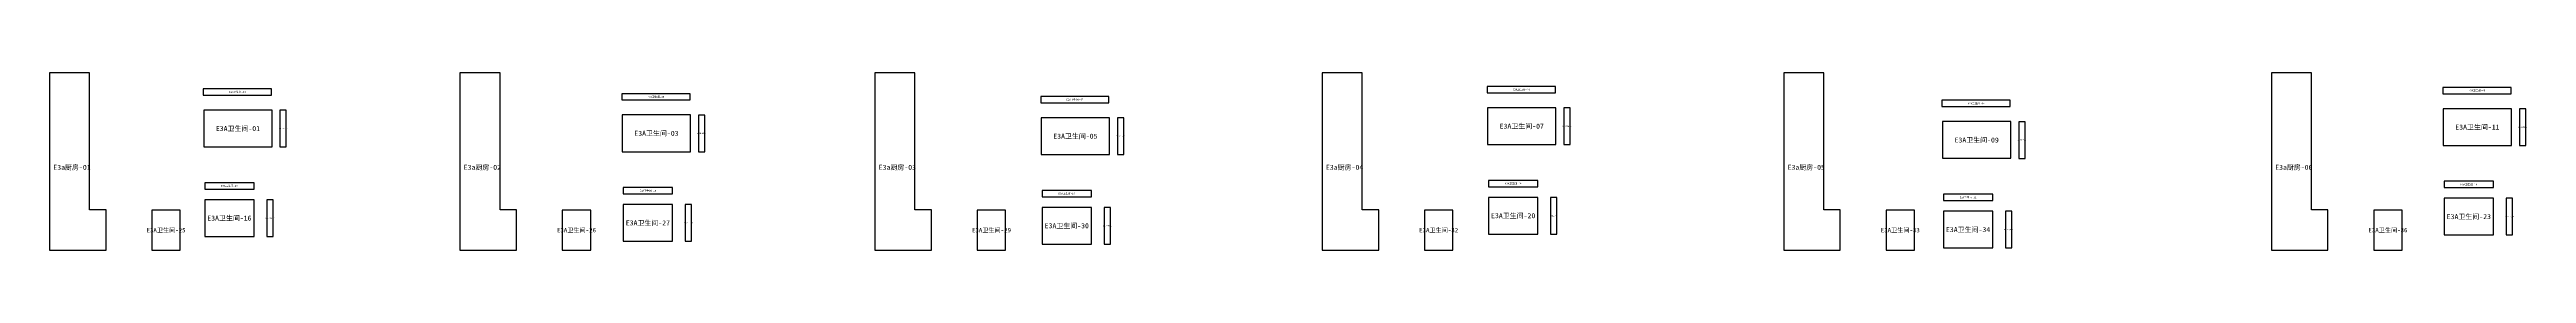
# Model space of a CAD drawing. Header units: inches. Extents: x 44145 to 132907, y -98283 to 21892.
# Drawn here: x 44341 to 84198, y -40248 to -37402 of the extents above; entities that cross this region are included whole.
import ezdxf
from ezdxf.enums import TextEntityAlignment as Align

# ---------------------------------------------------------------- set-up
doc = ezdxf.new("R2010")
doc.units = ezdxf.units.IN
doc.layers.add('NUMBERS', color=7, linetype='Continuous')
doc.layers.add('OUTER', color=7, linetype='Continuous')

msp = doc.modelspace()

# ---------------------------------------------------------------- linework, layer by layer
at = {"layer": 'OUTER'}
for points in [[(44341, -40247), (45250, -40247), (45250, -39602), (44985, -39602), (44985, -37402), (44341, -37402), (44341, -40247)], [(50945, -40247), (51855, -40247), (51855, -39602), (51590, -39602), (51590, -37402), (50945, -37402), (50945, -40247)], [(57623, -40247), (58532, -40247), (58532, -39602), (58267, -39602), (58267, -37402), (57623, -37402), (57623, -40247)], [(64819, -40247), (65729, -40247), (65729, -39602), (65464, -39602), (65464, -37402), (64819, -37402), (64819, -40247)], [(72248, -40247), (73157, -40247), (73157, -39602), (72892, -39602), (72892, -37402), (72248, -37402), (72248, -40247)], [(80094, -40247), (81003, -40247), (81003, -39602), (80738, -39602), (80738, -37402), (80094, -37402), (80094, -40247)], [(46815, -37761), (47914, -37761), (47914, -37659), (46815, -37659), (46815, -37761)], [(53549, -37838), (54648, -37838), (54648, -37737), (53549, -37737), (53549, -37838)], [(60290, -37884), (61389, -37884), (61389, -37783), (60290, -37783), (60290, -37884)], [(67474, -37723), (68572, -37723), (68572, -37621), (67474, -37621), (67474, -37723)], [(74793, -37945), (75892, -37945), (75892, -37843), (74793, -37843), (74793, -37945)], [(82852, -37738), (83950, -37738), (83950, -37636), (82852, -37636), (82852, -37738)], [(46824, -38591), (47922, -38591), (47922, -38002), (46824, -38002), (46824, -38591)], [(48049, -38591), (48151, -38591), (48151, -38002), (48049, -38002), (48049, -38591)], [(53557, -38668), (54656, -38668), (54656, -38079), (53557, -38079), (53557, -38668)], [(54783, -38669), (54885, -38669), (54885, -38080), (54783, -38080), (54783, -38669)], [(60298, -38714), (61397, -38714), (61397, -38125), (60298, -38125), (60298, -38714)], [(61524, -38714), (61626, -38714), (61626, -38125), (61524, -38125), (61524, -38714)], [(67482, -38552), (68580, -38552), (68580, -37963), (67482, -37963), (67482, -38552)], [(68708, -38553), (68809, -38553), (68809, -37964), (68708, -37964), (68708, -38553)], [(74801, -38774), (75900, -38774), (75900, -38185), (74801, -38185), (74801, -38774)], [(76027, -38775), (76129, -38775), (76129, -38186), (76027, -38186), (76027, -38775)], [(82860, -38567), (83958, -38567), (83958, -37978), (82860, -37978), (82860, -38567)], [(84086, -38568), (84187, -38568), (84187, -37979), (84086, -37979), (84086, -38568)], [(46838, -39268), (47632, -39268), (47632, -39166), (46838, -39166), (46838, -39268)], [(46838, -40027), (47632, -40027), (47632, -39438), (46838, -39438), (46838, -40027)], [(47837, -40027), (47938, -40027), (47938, -39438), (47837, -39438), (47837, -40027)], [(53572, -39345), (54365, -39345), (54365, -39243), (53572, -39243), (53572, -39345)], [(60313, -39391), (61106, -39391), (61106, -39289), (60313, -39289), (60313, -39391)], [(67496, -39229), (68290, -39229), (68290, -39128), (67496, -39128), (67496, -39229)], [(67496, -39989), (68290, -39989), (68290, -39400), (67496, -39400), (67496, -39989)], [(68495, -39989), (68597, -39989), (68597, -39400), (68495, -39400), (68495, -39989)], [(74816, -39452), (75609, -39452), (75609, -39350), (74816, -39350), (74816, -39452)], [(82874, -39244), (83668, -39244), (83668, -39143), (82874, -39143), (82874, -39244)], [(82874, -40004), (83668, -40004), (83668, -39415), (82874, -39415), (82874, -40004)], [(83873, -40004), (83975, -40004), (83975, -39415), (83873, -39415), (83873, -40004)], [(45987, -40248), (46444, -40248), (46444, -39603), (45987, -39603), (45987, -40248)], [(52592, -40248), (53049, -40248), (53049, -39603), (52592, -39603), (52592, -40248)], [(53572, -40105), (54365, -40105), (54365, -39516), (53572, -39516), (53572, -40105)], [(54571, -40105), (54672, -40105), (54672, -39516), (54571, -39516), (54571, -40105)], [(59269, -40248), (59726, -40248), (59726, -39603), (59269, -39603), (59269, -40248)], [(60313, -40150), (61106, -40150), (61106, -39561), (60313, -39561), (60313, -40150)], [(61312, -40150), (61413, -40150), (61413, -39561), (61312, -39561), (61312, -40150)], [(66465, -40248), (66923, -40248), (66923, -39603), (66465, -39603), (66465, -40248)], [(73894, -40248), (74351, -40248), (74351, -39603), (73894, -39603), (73894, -40248)], [(74816, -40211), (75609, -40211), (75609, -39622), (74816, -39622), (74816, -40211)], [(75815, -40211), (75916, -40211), (75916, -39622), (75815, -39622), (75815, -40211)], [(81740, -40248), (82197, -40248), (82197, -39603), (81740, -39603), (81740, -40248)]]:
    msp.add_lwpolyline(points, dxfattribs=at)

# ---------------------------------------------------------------- texts
at = {"layer": 'NUMBERS'}
for s, height, p in [('E2A卫生间-43', 30, (47365, -37710)), ('E2A卫生间-46', 30, (54098, -37788)), ('E2A卫生间-47', 30, (60839, -37833)), ('E2A卫生间-44', 30, (68023, -37672)), ('E2A卫生间-45', 30, (83401, -37687)), ('E3A卫生间-01', 80, (47373, -38296)), ('E3A卫生间-07', 80, (68031, -38258)), ('E3A卫生间-08', 15.7, (68758, -38258)), ('E2A卫生间-48', 30, (75342, -37894)), ('E3A卫生间-11', 80, (83409, -38273)), ('E3A卫生间-02', 15.7, (48100, -38297)), ('E3A卫生间-03', 80, (54107, -38373)), ('E3A卫生间-04', 15.7, (54834, -38374)), ('E3A卫生间-05', 80, (60848, -38419)), ('E3A卫生间-06', 15.7, (61575, -38420)), ('E3A卫生间-09', 80, (75351, -38480)), ('E3A卫生间-10', 15.7, (76078, -38481)), ('E3A卫生间-12', 15.7, (84136, -38273)), ('E3a厨房-01', 80, (44702, -38918)), ('E3a厨房-02', 80, (51306, -38918)), ('E3a厨房-03', 80, (57984, -38918)), ('E3a厨房-04', 80, (65180, -38918)), ('E3a厨房-05', 80, (72609, -38918)), ('E3a厨房-06', 80, (80455, -38918)), ('E3A卫生间-13', 30, (47235, -39217)), ('E3A卫生间-18', 30, (53969, -39294)), ('E3A卫生间-19', 30, (60710, -39340)), ('E3A卫生间-14', 30, (67893, -39178)), ('E3A卫生间-22', 30, (75213, -39401)), ('E3A卫生间-15', 30, (83271, -39194)), ('E3A卫生间-16', 80, (47235, -39733)), ('E3A卫生间-17', 15.7, (47888, -39733)), ('E3A卫生间-27', 80, (53969, -39810)), ('E3A卫生间-28', 15.7, (54621, -39810)), ('E3A卫生间-30', 80, (60710, -39856)), ('E3A卫生间-31', 15.7, (61362, -39856)), ('E3A卫生间-20', 80, (67893, -39694)), ('E3A卫生间-21', 15.7, (68546, -39694)), ('E3A卫生间-23', 80, (83271, -39709)), ('E3A卫生间-24', 15.7, (83924, -39709)), ('E3A卫生间-25', 70.6, (46216, -39926)), ('E3A卫生间-26', 70.6, (52820, -39926)), ('E3A卫生间-29', 70.6, (59498, -39926)), ('E3A卫生间-32', 70.6, (66694, -39926)), ('E3A卫生间-33', 70.6, (74122, -39926)), ('E3A卫生间-34', 80, (75213, -39917)), ('E3A卫生间-35', 15.7, (75865, -39917)), ('E3A卫生间-36', 70.6, (81969, -39926))]:
    msp.add_text(s, height=height, dxfattribs=at).set_placement(p, align=Align.MIDDLE_CENTER)

doc.saveas('drawing.dxf')
